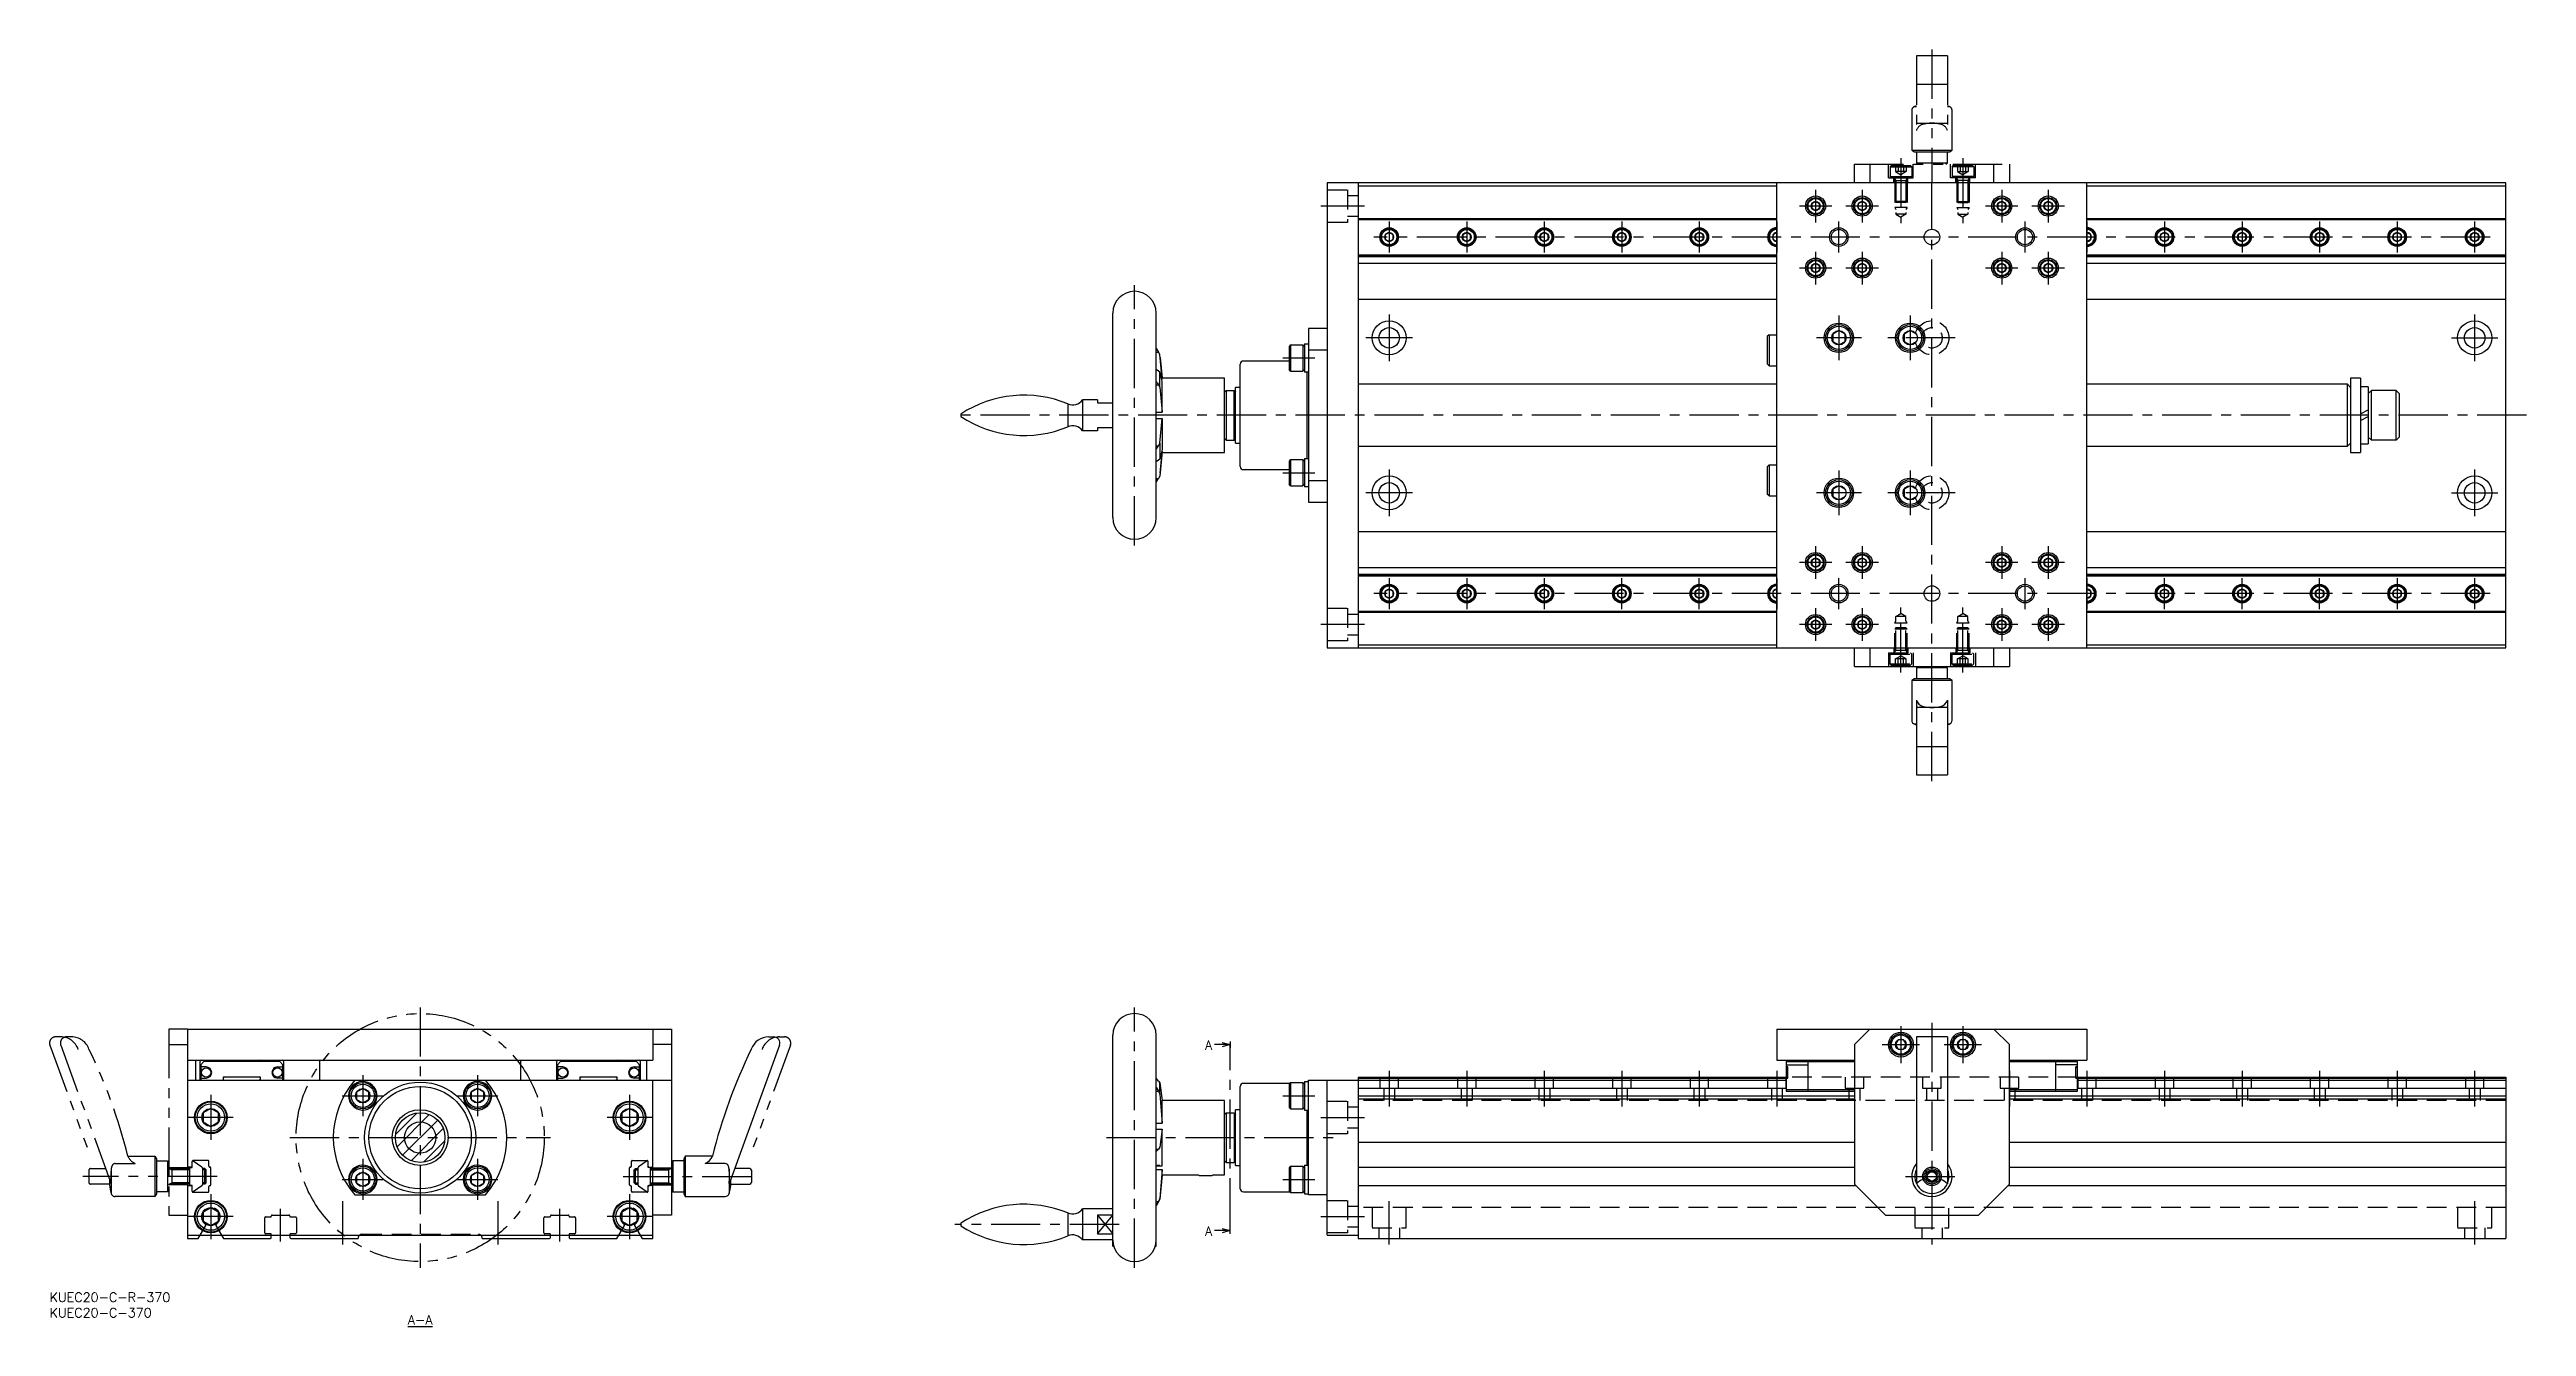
# Model space of a CAD drawing. Extents: x 0 to 799, y -11 to 401.
import ezdxf

# ---------------------------------------------------------------- set-up
doc = ezdxf.new("R2010")
doc.units = 0
doc.header["$LTSCALE"] = 0.5
for name, pattern in [('CENTER', [50.8, 31.75, -6.35, 6.35, -6.35]), ('DASHED', [19.05, 12.7, -6.35]), ('PHANTOM', [63.5, 31.75, -6.35, 6.35, -6.35, 6.35, -6.35])]:
    doc.linetypes.add(name, pattern=pattern)
doc.layers.get('0').update_dxf_attribs({"linetype": 'CONTINUOUS'})
for name, color, linetype in [('MSM_CENTER', 1, 'CENTER'), ('MSM_CONTINUOUS', 7, 'CONTINUOUS'), ('MSM_DASHED', 4, 'DASHED'), ('MSM_IMAGINARY', 6, 'PHANTOM'), ('MSM_NARROW', 5, 'CONTINUOUS'), ('MSM_PART_NUMBER', 7, 'CONTINUOUS')]:
    doc.layers.add(name, color=color, linetype=linetype)
doc.styles.get("Standard").update_dxf_attribs({"font": 'txt.shx', "height": 3, "bigfont": 'bigfont.shx'})

msp = doc.modelspace()

# ---------------------------------------------------------------- texts
at = {"layer": 'MSM_PART_NUMBER'}
for s, p in [('A', (372.56, 78.34)), ('A', (372.56, 18.34)), ('%%UA-A', (115.5, -10.33))]:
    msp.add_text(s, height=3, dxfattribs=at).set_placement(p)

# ---------------------------------------------------------------- blocks, each defined once
blk = doc.blocks.new('*U2')
at = {"layer": 'MSM_PART_NUMBER'}
blk.add_text('KUEC20-C-R-370', height=3, dxfattribs=at).set_placement((0, -3))
blk = doc.blocks.new('*U3')
at = {"layer": 'MSM_PART_NUMBER'}
blk.add_text('KUEC20-C-370', height=3, dxfattribs=at).set_placement((0, -8))
blk = doc.blocks.new('_OPEN30')
at = {"color": 0, "linetype": 'BYBLOCK'}
for p, q in [((-1, 0.27), (0, 0)), ((0, 0), (-1, -0.27)), ((0, 0), (-1, 0))]:
    blk.add_line(p, q, dxfattribs=at)

# ---------------------------------------------------------------- linework, layer by layer
at = {"layer": 'MSM_CENTER'}
for p, q in [((596.95, 365.99), (596.95, 344.96)), ((616.95, 365.99), (616.95, 344.96)), ((569.45, 355.74), (569.45, 345.24)), ((584.45, 355.74), (584.45, 345.24)), ((606.95, 164.99), (606.95, 357.99)), ((629.45, 355.74), (629.45, 345.24)), ((644.45, 355.74), (644.45, 345.24)), ((423.95, 350.49), (409.95, 350.49)), ((431.95, 345.49), (431.95, 335.49)), ((456.95, 345.49), (456.95, 335.49)), ((481.95, 345.49), (481.95, 335.49)), ((506.95, 345.49), (506.95, 335.49)), ((531.95, 345.49), (531.95, 335.49)), ((556.95, 345.49), (556.95, 335.49)), ((574.7, 350.49), (564.2, 350.49)), ((576.95, 335.49), (576.95, 345.49)), ((589.7, 350.49), (579.2, 350.49)), ((634.7, 350.49), (624.2, 350.49)), ((636.95, 345.49), (636.95, 335.49)), ((649.7, 350.49), (639.2, 350.49)), ((656.95, 345.49), (656.95, 335.49)), ((681.95, 345.49), (681.95, 335.49)), ((706.95, 345.49), (706.95, 335.49)), ((731.95, 345.49), (731.95, 335.49)), ((756.95, 345.49), (756.95, 335.49)), ((781.95, 345.49), (781.95, 335.49)), ((786.95, 340.49), (426.95, 340.49)), ((569.45, 335.74), (569.45, 325.24)), ((584.45, 335.74), (584.45, 325.24)), ((629.45, 335.74), (629.45, 325.24)), ((644.45, 335.74), (644.45, 325.24)), ((574.7, 330.49), (564.2, 330.49)), ((589.7, 330.49), (579.2, 330.49)), ((634.7, 330.49), (624.2, 330.49)), ((649.7, 330.49), (639.2, 330.49)), ((349.85, 240.99), (349.85, 324.99)), ((431.95, 315.49), (431.95, 300.49)), ((576.95, 315.24), (576.95, 300.74)), ((599.95, 315.24), (599.95, 300.74)), ((781.95, 315.49), (781.95, 300.49)), ((439.45, 307.99), (424.45, 307.99)), ((584.2, 307.99), (569.7, 307.99)), ((614.45, 307.99), (592.7, 307.99)), ((774.45, 307.99), (789.45, 307.99)), ((397.65, 301.49), (407.95, 301.49)), ((798.65, 282.99), (291.85, 282.99)), ((397.65, 264.49), (407.95, 264.49)), ((431.95, 265.49), (431.95, 250.49)), ((576.95, 265.24), (576.95, 250.74)), ((599.95, 265.24), (599.95, 250.74)), ((781.95, 265.49), (781.95, 250.49)), ((439.45, 257.99), (424.45, 257.99)), ((584.2, 257.99), (569.7, 257.99)), ((614.45, 257.99), (592.7, 257.99)), ((774.45, 257.99), (789.45, 257.99)), ((569.45, 240.74), (569.45, 230.24)), ((584.45, 240.74), (584.45, 230.24)), ((629.45, 240.74), (629.45, 230.24)), ((644.45, 240.74), (644.45, 230.24)), ((574.7, 235.49), (564.2, 235.49)), ((589.7, 235.49), (579.2, 235.49)), ((634.7, 235.49), (624.2, 235.49)), ((649.7, 235.49), (639.2, 235.49)), ((786.95, 225.49), (426.95, 225.49)), ((431.95, 230.49), (431.95, 220.49)), ((456.95, 230.49), (456.95, 220.49)), ((481.95, 230.49), (481.95, 220.49)), ((506.95, 220.49), (506.95, 230.49)), ((531.95, 220.49), (531.95, 230.49)), ((556.95, 230.49), (556.95, 220.49)), ((576.95, 220.49), (576.95, 230.49)), ((636.95, 230.49), (636.95, 220.49)), ((656.95, 230.49), (656.95, 220.49)), ((681.95, 220.49), (681.95, 230.49)), ((706.95, 220.49), (706.95, 230.49)), ((731.95, 220.49), (731.95, 230.49)), ((756.95, 230.49), (756.95, 220.49)), ((781.95, 230.49), (781.95, 220.49)), ((569.45, 220.74), (569.45, 210.24)), ((584.45, 220.74), (584.45, 210.24)), ((596.95, 199.99), (596.95, 221.03)), ((616.95, 199.99), (616.95, 221.03)), ((629.45, 220.74), (629.45, 210.24)), ((644.45, 220.74), (644.45, 210.24)), ((423.95, 215.49), (409.95, 215.49)), ((574.7, 215.49), (564.2, 215.49)), ((589.7, 215.49), (579.2, 215.49)), ((634.7, 215.49), (624.2, 215.49)), ((649.7, 215.49), (639.2, 215.49)), ((119.5, 92), (119.5, 8)), ((349.85, 8), (349.85, 92)), ((380.65, 21), (380.65, 80)), ((590.95, 80), (602.95, 80)), ((596.95, 86), (596.95, 74)), ((606.95, 87), (606.95, 15.5)), ((610.95, 80), (622.95, 80)), ((616.95, 86), (616.95, 74)), ((101, 70.1), (101, 56.9)), ((138, 70.1), (138, 56.9)), ((431.95, 71.5), (431.95, 60)), ((456.95, 71.5), (456.95, 60)), ((481.95, 71.5), (481.95, 60)), ((506.95, 71.5), (506.95, 60)), ((531.95, 71.5), (531.95, 60)), ((556.95, 71.5), (556.95, 60)), ((581.95, 71.5), (581.95, 60)), ((631.95, 71.5), (631.95, 60)), ((656.95, 71.5), (656.95, 60)), ((681.95, 71.5), (681.95, 60)), ((706.95, 71.5), (706.95, 60)), ((731.95, 71.5), (731.95, 60)), ((756.95, 71.5), (756.95, 60)), ((781.95, 71.5), (781.95, 60)), ((59.25, 56.5), (44.75, 56.5)), ((52, 63.75), (52, 49.25)), ((94.4, 63.5), (107.6, 63.5)), ((131.4, 63.5), (144.6, 63.5)), ((194.25, 56.5), (179.75, 56.5)), ((187, 63.75), (187, 49.25)), ((397.65, 63.5), (407.95, 63.5)), ((409.95, 56.5), (423.95, 56.5)), ((77.5, 50), (161.5, 50)), ((340.85, 50), (413.95, 50)), ((101, 43.1), (101, 29.9)), ((138, 43.1), (138, 29.9)), ((94.4, 36.5), (107.6, 36.5)), ((131.4, 36.5), (144.6, 36.5)), ((185, 37.5), (228.3, 37.5)), ((397.65, 36.5), (407.95, 36.5)), ((598.45, 37.5), (615.45, 37.5)), ((59.25, 24.5), (44.75, 24.5)), ((52, 31.75), (52, 17.25)), ((74.5, 16.5), (74.5, 27)), ((94.5, 29.5), (94.5, 15.5)), ((144.5, 29.5), (144.5, 15.5)), ((164.5, 16.5), (164.5, 27)), ((194.25, 24.5), (179.75, 24.5)), ((187, 31.75), (187, 17.25)), ((409.95, 24.5), (423.95, 24.5)), ((431.95, 15.5), (431.95, 29.5)), ((781.95, 29.5), (781.95, 15.5)), ((344.85, 22), (291.85, 22))]:
    msp.add_line(p, q, dxfattribs=at)
at = {"layer": 'MSM_CONTINUOUS'}
for p, q in [((411.95, 357.99), (411.95, 207.99)), ((791.95, 357.99), (411.95, 357.99)), ((421.95, 357.99), (421.95, 207.99)), ((421.95, 356.99), (556.95, 356.99)), ((556.95, 207.99), (556.95, 357.99)), ((569.45, 351.94), (568.2, 351.21)), ((570.7, 351.21), (569.45, 351.94)), ((584.45, 351.94), (583.2, 351.21)), ((585.7, 351.21), (584.45, 351.94)), ((629.45, 351.94), (628.2, 351.21)), ((630.7, 351.21), (629.45, 351.94)), ((644.45, 351.94), (643.2, 351.21)), ((645.7, 351.21), (644.45, 351.94)), ((656.95, 207.99), (656.95, 357.99)), ((656.95, 356.99), (791.95, 356.99)), ((791.95, 207.99), (791.95, 357.99)), ((421.95, 346.49), (556.95, 346.49)), ((421.95, 346.19), (556.95, 346.19)), ((568.2, 351.21), (568.2, 349.77)), ((568.2, 349.77), (569.45, 349.05)), ((569.45, 349.05), (570.7, 349.77)), ((570.7, 349.77), (570.7, 351.21)), ((583.2, 351.21), (583.2, 349.77)), ((583.2, 349.77), (584.45, 349.05)), ((584.45, 349.05), (585.7, 349.77)), ((585.7, 349.77), (585.7, 351.21)), ((628.2, 351.21), (628.2, 349.77)), ((628.2, 349.77), (629.45, 349.05)), ((629.45, 349.05), (630.7, 349.77)), ((630.7, 349.77), (630.7, 351.21)), ((643.2, 351.21), (643.2, 349.77)), ((643.2, 349.77), (644.45, 349.05)), ((644.45, 349.05), (645.7, 349.77)), ((645.7, 349.77), (645.7, 351.21)), ((656.95, 346.49), (791.95, 346.49)), ((656.95, 346.19), (791.95, 346.19)), ((431.95, 341.94), (430.7, 341.21)), ((430.7, 341.21), (430.7, 339.77)), ((430.7, 339.77), (431.95, 339.05)), ((433.2, 341.21), (431.95, 341.94)), ((431.95, 339.05), (433.2, 339.77)), ((433.2, 339.77), (433.2, 341.21)), ((456.95, 341.94), (455.7, 341.21)), ((455.7, 341.21), (455.7, 339.77)), ((455.7, 339.77), (456.95, 339.05)), ((458.2, 341.21), (456.95, 341.94)), ((456.95, 339.05), (458.2, 339.77)), ((458.2, 339.77), (458.2, 341.21)), ((481.95, 341.94), (480.7, 341.21)), ((480.7, 341.21), (480.7, 339.77)), ((480.7, 339.77), (481.95, 339.05)), ((483.2, 341.21), (481.95, 341.94)), ((481.95, 339.05), (483.2, 339.77)), ((483.2, 339.77), (483.2, 341.21)), ((506.95, 341.94), (505.7, 341.21)), ((505.7, 341.21), (505.7, 339.77)), ((505.7, 339.77), (506.95, 339.05)), ((508.2, 341.21), (506.95, 341.94)), ((506.95, 339.05), (508.2, 339.77)), ((508.2, 339.77), (508.2, 341.21)), ((531.95, 341.94), (530.7, 341.21)), ((530.7, 341.21), (530.7, 339.77)), ((530.7, 339.77), (531.95, 339.05)), ((533.2, 341.21), (531.95, 341.94)), ((531.95, 339.05), (533.2, 339.77)), ((533.2, 339.77), (533.2, 341.21)), ((556.95, 341.94), (555.7, 341.21)), ((555.7, 341.21), (555.7, 339.77)), ((555.7, 339.77), (556.95, 339.05)), ((658.2, 341.21), (656.95, 341.94)), ((656.95, 339.05), (658.2, 339.77)), ((658.2, 339.77), (658.2, 341.21)), ((681.95, 341.94), (680.7, 341.21)), ((680.7, 341.21), (680.7, 339.77)), ((680.7, 339.77), (681.95, 339.05)), ((683.2, 341.21), (681.95, 341.94)), ((681.95, 339.05), (683.2, 339.77)), ((683.2, 339.77), (683.2, 341.21)), ((706.95, 341.94), (705.7, 341.21)), ((705.7, 341.21), (705.7, 339.77)), ((705.7, 339.77), (706.95, 339.05)), ((708.2, 341.21), (706.95, 341.94)), ((706.95, 339.05), (708.2, 339.77)), ((708.2, 339.77), (708.2, 341.21)), ((731.95, 341.94), (730.7, 341.21)), ((730.7, 341.21), (730.7, 339.77)), ((730.7, 339.77), (731.95, 339.05)), ((733.2, 341.21), (731.95, 341.94)), ((731.95, 339.05), (733.2, 339.77)), ((733.2, 339.77), (733.2, 341.21)), ((756.95, 341.94), (755.7, 341.21)), ((755.7, 341.21), (755.7, 339.77)), ((755.7, 339.77), (756.95, 339.05)), ((758.2, 341.21), (756.95, 341.94)), ((756.95, 339.05), (758.2, 339.77)), ((758.2, 339.77), (758.2, 341.21)), ((781.95, 341.94), (780.7, 341.21)), ((780.7, 341.21), (780.7, 339.77)), ((780.7, 339.77), (781.95, 339.05)), ((783.2, 341.21), (781.95, 341.94)), ((781.95, 339.05), (783.2, 339.77)), ((783.2, 339.77), (783.2, 341.21)), ((421.95, 334.79), (556.95, 334.79)), ((421.95, 334.49), (556.95, 334.49)), ((421.95, 334.23), (556.95, 334.23)), ((421.95, 332.11), (556.95, 332.11)), ((569.45, 331.94), (568.2, 331.21)), ((568.2, 331.21), (568.2, 329.77)), ((568.2, 329.77), (569.45, 329.05)), ((570.7, 331.21), (569.45, 331.94)), ((569.45, 329.05), (570.7, 329.77)), ((570.7, 329.77), (570.7, 331.21)), ((584.45, 331.94), (583.2, 331.21)), ((583.2, 331.21), (583.2, 329.77)), ((583.2, 329.77), (584.45, 329.05)), ((585.7, 331.21), (584.45, 331.94)), ((584.45, 329.05), (585.7, 329.77)), ((585.7, 329.77), (585.7, 331.21)), ((629.45, 331.94), (628.2, 331.21)), ((628.2, 331.21), (628.2, 329.77)), ((628.2, 329.77), (629.45, 329.05)), ((630.7, 331.21), (629.45, 331.94)), ((629.45, 329.05), (630.7, 329.77)), ((630.7, 329.77), (630.7, 331.21)), ((644.45, 331.94), (643.2, 331.21)), ((643.2, 331.21), (643.2, 329.77)), ((643.2, 329.77), (644.45, 329.05)), ((645.7, 331.21), (644.45, 331.94)), ((644.45, 329.05), (645.7, 329.77)), ((645.7, 329.77), (645.7, 331.21)), ((656.95, 334.79), (791.95, 334.79)), ((656.95, 334.49), (791.95, 334.49)), ((656.95, 334.23), (791.95, 334.23)), ((656.95, 332.11), (791.95, 332.11)), ((421.95, 320.49), (556.95, 320.49)), ((656.95, 320.49), (791.95, 320.49)), ((342.85, 249.99), (342.85, 315.99)), ((356.85, 249.99), (356.85, 315.99)), ((356.85, 304.59), (357.54, 303.41)), ((400.15, 305.74), (399.65, 305.24)), ((399.65, 305.24), (399.65, 297.74)), ((400.15, 305.74), (400.15, 297.24)), ((400.15, 305.74), (404.15, 305.74)), ((404.15, 305.74), (404.65, 305.24)), ((404.15, 305.74), (404.15, 297.24)), ((404.65, 306.09), (405.95, 306.09)), ((404.65, 306.09), (404.65, 296.89)), ((411.95, 310.99), (405.95, 310.99)), ((405.95, 310.99), (405.95, 254.99)), ((411.95, 304.01), (405.95, 304.01)), ((554.45, 308.99), (553.85, 308.39)), ((553.85, 308.39), (553.85, 299.59)), ((554.45, 308.99), (554.45, 298.99)), ((554.45, 308.99), (556.95, 308.99)), ((576.95, 310.3), (574.95, 309.15)), ((574.95, 309.15), (574.95, 306.84)), ((574.95, 306.84), (576.95, 305.68)), ((578.95, 309.15), (576.95, 310.3)), ((576.95, 305.68), (578.95, 306.84)), ((578.95, 306.84), (578.95, 309.15)), ((599.95, 310.3), (597.95, 309.15)), ((597.95, 309.15), (597.95, 306.84)), ((597.95, 306.84), (599.95, 305.68)), ((601.95, 309.15), (599.95, 310.3)), ((599.95, 305.68), (601.95, 306.84)), ((356.85, 303.41), (357.54, 303.41)), ((356.85, 297.93), (357.54, 297.31)), ((358.03, 302.58), (357.54, 303.41)), ((357.54, 297.31), (358.03, 297)), ((358.72, 294.67), (358.03, 302.58)), ((358.72, 294.06), (358.03, 297)), ((358.03, 292.03), (358.03, 297)), ((358.11, 301.69), (358.72, 294.99)), ((383.95, 266.49), (383.95, 299.49)), ((399.65, 300.49), (384.95, 300.49)), ((400.15, 297.24), (399.65, 297.74)), ((400.15, 297.24), (404.15, 297.24)), ((404.15, 297.24), (404.65, 297.74)), ((405.95, 296.89), (404.65, 296.89)), ((405.55, 269.09), (405.55, 296.89)), ((554.45, 298.99), (553.85, 299.59)), ((554.45, 298.99), (556.95, 298.99)), ((333.06, 287.99), (333.06, 277.99)), ((337.85, 287.99), (333.06, 287.99)), ((337.85, 287.99), (337.85, 286.99)), ((356.85, 292.86), (357.54, 292.86)), ((357.13, 293.51), (357.54, 292.86)), ((357.54, 292.86), (358.03, 292.03)), ((358.03, 292.03), (358.72, 283.99)), ((358.57, 294.67), (358.72, 294.67)), ((378.85, 294.99), (358.72, 294.99)), ((358.72, 294.67), (358.72, 294.99)), ((358.72, 283.99), (358.72, 294.06)), ((378.85, 270.99), (378.85, 294.99)), ((379.35, 290.99), (378.85, 290.49)), ((379.35, 290.99), (381.95, 290.99)), ((379.35, 290.99), (379.35, 274.99)), ((381.95, 274.99), (381.95, 290.99)), ((381.95, 290.99), (382.45, 290.49)), ((383.95, 291.99), (382.45, 291.99)), ((382.45, 273.99), (382.45, 291.99)), ((556.95, 292.99), (421.95, 292.99)), ((740.95, 292.99), (656.95, 292.99)), ((741.95, 291.99), (740.95, 292.99)), ((740.95, 272.99), (740.95, 292.99)), ((745.15, 294.99), (741.95, 294.99)), ((741.95, 294.99), (741.95, 270.99)), ((745.15, 294.99), (745.15, 270.99)), ((747.65, 292.19), (745.15, 292.19)), ((747.65, 292.19), (747.65, 273.79)), ((748.65, 290.99), (747.65, 289.99)), ((756.65, 290.99), (748.65, 290.99)), ((748.65, 274.99), (748.65, 290.99)), ((756.65, 274.99), (756.65, 290.99)), ((756.65, 290.99), (757.65, 289.99)), ((757.65, 289.99), (757.65, 275.99)), ((293.85, 283.41), (293.85, 282.58)), ((328.32, 286.68), (328.32, 279.3)), ((337.85, 286.99), (342.85, 286.99)), ((356.85, 283.99), (358.72, 283.99)), ((356.85, 281.99), (358.72, 281.99)), ((358.03, 273.96), (358.72, 281.99)), ((358.72, 281.99), (358.72, 271.93)), ((745.15, 283.5), (747.65, 284.79)), ((745.15, 281.29), (747.65, 282.57)), ((337.85, 277.99), (333.06, 277.99)), ((342.85, 278.99), (337.85, 278.99)), ((337.85, 278.99), (337.85, 277.99)), ((356.85, 273.12), (357.54, 273.12)), ((357.13, 272.47), (357.54, 273.12)), ((357.54, 273.12), (358.03, 273.96)), ((358.03, 273.96), (358.03, 268.98)), ((358.72, 271.93), (358.03, 268.98)), ((379.35, 274.99), (378.85, 275.49)), ((379.35, 274.99), (381.95, 274.99)), ((381.95, 274.99), (382.45, 275.49)), ((382.45, 273.99), (383.95, 273.99)), ((421.95, 272.99), (556.95, 272.99)), ((656.95, 272.99), (740.95, 272.99)), ((740.95, 272.99), (741.95, 273.99)), ((745.15, 273.79), (747.65, 273.79)), ((748.65, 274.99), (747.65, 275.99)), ((756.65, 274.99), (748.65, 274.99)), ((756.65, 274.99), (757.65, 275.99)), ((356.85, 268.05), (357.54, 268.68)), ((357.54, 268.68), (358.03, 268.98)), ((358.72, 271.31), (358.03, 263.4)), ((358.11, 264.29), (358.72, 270.99)), ((358.57, 271.31), (358.72, 271.31)), ((358.72, 271.31), (358.72, 270.99)), ((358.72, 270.99), (378.85, 270.99)), ((384.95, 265.49), (399.65, 265.49)), ((400.15, 268.74), (399.65, 268.24)), ((399.65, 268.24), (399.65, 260.74)), ((400.15, 268.74), (400.15, 260.24)), ((400.15, 268.74), (404.15, 268.74)), ((404.15, 268.74), (404.65, 268.24)), ((404.15, 268.74), (404.15, 260.24)), ((404.65, 269.09), (405.95, 269.09)), ((404.65, 269.09), (404.65, 259.89)), ((554.45, 266.99), (553.85, 266.39)), ((553.85, 266.39), (553.85, 257.59)), ((554.45, 266.99), (554.45, 256.99)), ((554.45, 266.99), (556.95, 266.99)), ((741.95, 270.99), (745.15, 270.99)), ((356.85, 261.39), (357.54, 262.58)), ((356.85, 262.58), (357.54, 262.58)), ((358.03, 263.4), (357.54, 262.58)), ((400.15, 260.24), (399.65, 260.74)), ((400.15, 260.24), (404.15, 260.24)), ((404.15, 260.24), (404.65, 260.74)), ((405.95, 259.89), (404.65, 259.89)), ((405.95, 261.97), (411.95, 261.97)), ((554.45, 256.99), (553.85, 257.59)), ((554.45, 256.99), (556.95, 256.99)), ((576.95, 260.3), (574.95, 259.15)), ((574.95, 259.15), (574.95, 256.84)), ((574.95, 256.84), (576.95, 255.68)), ((578.95, 259.15), (576.95, 260.3)), ((576.95, 255.68), (578.95, 256.84)), ((599.95, 260.3), (597.95, 259.15)), ((597.95, 259.15), (597.95, 256.84)), ((597.95, 256.84), (599.95, 255.68)), ((601.95, 259.15), (599.95, 260.3)), ((599.95, 255.68), (601.95, 256.84)), ((405.95, 254.99), (411.95, 254.99)), ((421.95, 245.49), (556.95, 245.49)), ((656.95, 245.49), (791.95, 245.49)), ((421.95, 233.87), (556.95, 233.87)), ((421.95, 231.75), (556.95, 231.75)), ((569.45, 236.94), (568.2, 236.21)), ((568.2, 236.21), (568.2, 234.77)), ((568.2, 234.77), (569.45, 234.05)), ((570.7, 236.21), (569.45, 236.94)), ((569.45, 234.05), (570.7, 234.77)), ((570.7, 234.77), (570.7, 236.21)), ((584.45, 236.94), (583.2, 236.21)), ((583.2, 236.21), (583.2, 234.77)), ((583.2, 234.77), (584.45, 234.05)), ((585.7, 236.21), (584.45, 236.94)), ((584.45, 234.05), (585.7, 234.77)), ((585.7, 234.77), (585.7, 236.21)), ((629.45, 236.94), (628.2, 236.21)), ((628.2, 236.21), (628.2, 234.77)), ((628.2, 234.77), (629.45, 234.05)), ((630.7, 236.21), (629.45, 236.94)), ((629.45, 234.05), (630.7, 234.77)), ((630.7, 234.77), (630.7, 236.21)), ((644.45, 236.94), (643.2, 236.21)), ((643.2, 236.21), (643.2, 234.77)), ((643.2, 234.77), (644.45, 234.05)), ((645.7, 236.21), (644.45, 236.94)), ((644.45, 234.05), (645.7, 234.77)), ((645.7, 234.77), (645.7, 236.21)), ((656.95, 233.87), (791.95, 233.87)), ((656.95, 231.75), (791.95, 231.75)), ((421.95, 231.49), (556.95, 231.49)), ((421.95, 231.19), (556.95, 231.19)), ((431.95, 226.94), (430.7, 226.21)), ((430.7, 226.21), (430.7, 224.77)), ((430.7, 224.77), (431.95, 224.05)), ((433.2, 226.21), (431.95, 226.94)), ((431.95, 224.05), (433.2, 224.77)), ((433.2, 224.77), (433.2, 226.21)), ((456.95, 226.94), (455.7, 226.21)), ((455.7, 226.21), (455.7, 224.77)), ((455.7, 224.77), (456.95, 224.05)), ((458.2, 226.21), (456.95, 226.94)), ((456.95, 224.05), (458.2, 224.77)), ((458.2, 224.77), (458.2, 226.21)), ((481.95, 226.94), (480.7, 226.21)), ((480.7, 226.21), (480.7, 224.77)), ((480.7, 224.77), (481.95, 224.05)), ((483.2, 226.21), (481.95, 226.94)), ((481.95, 224.05), (483.2, 224.77)), ((483.2, 224.77), (483.2, 226.21)), ((506.95, 226.94), (505.7, 226.21)), ((505.7, 226.21), (505.7, 224.77)), ((505.7, 224.77), (506.95, 224.05)), ((508.2, 226.21), (506.95, 226.94)), ((506.95, 224.05), (508.2, 224.77)), ((508.2, 224.77), (508.2, 226.21)), ((531.95, 226.94), (530.7, 226.21)), ((530.7, 226.21), (530.7, 224.77)), ((530.7, 224.77), (531.95, 224.05)), ((533.2, 226.21), (531.95, 226.94)), ((531.95, 224.05), (533.2, 224.77)), ((533.2, 224.77), (533.2, 226.21)), ((556.95, 226.94), (555.7, 226.21)), ((555.7, 226.21), (555.7, 224.77)), ((555.7, 224.77), (556.95, 224.05)), ((656.95, 231.49), (791.95, 231.49)), ((656.95, 231.19), (791.95, 231.19)), ((658.2, 226.21), (656.95, 226.94)), ((656.95, 224.05), (658.2, 224.77)), ((658.2, 224.77), (658.2, 226.21)), ((681.95, 226.94), (680.7, 226.21)), ((680.7, 226.21), (680.7, 224.77)), ((680.7, 224.77), (681.95, 224.05)), ((683.2, 226.21), (681.95, 226.94)), ((681.95, 224.05), (683.2, 224.77)), ((683.2, 224.77), (683.2, 226.21)), ((706.95, 226.94), (705.7, 226.21)), ((705.7, 226.21), (705.7, 224.77)), ((705.7, 224.77), (706.95, 224.05)), ((708.2, 226.21), (706.95, 226.94)), ((706.95, 224.05), (708.2, 224.77)), ((708.2, 224.77), (708.2, 226.21)), ((731.95, 226.94), (730.7, 226.21)), ((730.7, 226.21), (730.7, 224.77)), ((730.7, 224.77), (731.95, 224.05)), ((733.2, 226.21), (731.95, 226.94)), ((731.95, 224.05), (733.2, 224.77)), ((733.2, 224.77), (733.2, 226.21)), ((756.95, 226.94), (755.7, 226.21)), ((755.7, 226.21), (755.7, 224.77)), ((755.7, 224.77), (756.95, 224.05)), ((758.2, 226.21), (756.95, 226.94)), ((756.95, 224.05), (758.2, 224.77)), ((758.2, 224.77), (758.2, 226.21)), ((781.95, 226.94), (780.7, 226.21)), ((780.7, 226.21), (780.7, 224.77)), ((780.7, 224.77), (781.95, 224.05)), ((783.2, 226.21), (781.95, 226.94)), ((781.95, 224.05), (783.2, 224.77)), ((783.2, 224.77), (783.2, 226.21)), ((421.95, 219.79), (556.95, 219.79)), ((421.95, 219.49), (556.95, 219.49)), ((569.45, 216.94), (568.2, 216.21)), ((568.2, 216.21), (568.2, 214.77)), ((570.7, 216.21), (569.45, 216.94)), ((570.7, 214.77), (570.7, 216.21)), ((584.45, 216.94), (583.2, 216.21)), ((583.2, 216.21), (583.2, 214.77)), ((585.7, 216.21), (584.45, 216.94)), ((585.7, 214.77), (585.7, 216.21)), ((629.45, 216.94), (628.2, 216.21)), ((628.2, 216.21), (628.2, 214.77)), ((630.7, 216.21), (629.45, 216.94)), ((630.7, 214.77), (630.7, 216.21)), ((644.45, 216.94), (643.2, 216.21)), ((643.2, 216.21), (643.2, 214.77)), ((645.7, 216.21), (644.45, 216.94)), ((645.7, 214.77), (645.7, 216.21)), ((656.95, 219.79), (791.95, 219.79)), ((656.95, 219.49), (791.95, 219.49)), ((411.95, 207.99), (791.95, 207.99)), ((421.95, 208.99), (556.95, 208.99)), ((568.2, 214.77), (569.45, 214.05)), ((569.45, 214.05), (570.7, 214.77)), ((581.95, 201.99), (581.95, 207.99)), ((583.2, 214.77), (584.45, 214.05)), ((584.45, 214.05), (585.7, 214.77)), ((586.95, 207.99), (586.95, 201.99)), ((626.95, 201.99), (626.95, 207.99)), ((628.2, 214.77), (629.45, 214.05)), ((629.45, 214.05), (630.7, 214.77)), ((631.95, 207.99), (631.95, 201.99)), ((643.2, 214.77), (644.45, 214.05)), ((644.45, 214.05), (645.7, 214.77)), ((656.95, 208.99), (791.95, 208.99)), ((581.95, 201.99), (631.95, 201.99)), ((602.45, 201.99), (601.95, 201.49)), ((601.95, 201.49), (601.95, 197.99)), ((611.95, 201.49), (601.95, 201.49)), ((611.95, 201.49), (611.45, 201.99)), ((611.95, 197.99), (611.95, 201.49)), ((601.32, 197.99), (600.45, 197.49)), ((600.45, 197.49), (600.45, 184.63)), ((613.45, 197.49), (600.45, 197.49)), ((612.59, 197.99), (601.32, 197.99)), ((613.45, 197.49), (612.59, 197.99)), ((613.45, 184.63), (613.45, 197.49)), ((601.95, 191.14), (601.95, 166.99)), ((611.95, 188.78), (601.95, 188.78)), ((611.95, 191.14), (611.95, 166.99)), ((601.95, 183.37), (601.42, 183.37)), ((601.95, 176.21), (611.95, 176.21)), ((612.48, 183.37), (611.95, 183.37)), ((601.95, 166.99), (611.95, 166.99)), ((44.5, 85), (200.5, 85)), ((44.5, 85), (44.5, 75)), ((194.5, 85), (194.5, 75)), ((200.5, 80), (194.5, 80)), ((200.5, 85), (200.5, 25)), ((231.92, 82.5), (233.5, 82.5)), ((342.85, 15), (342.85, 83)), ((356.85, 15), (356.85, 83)), ((556.95, 85), (556.95, 75)), ((556.95, 85), (656.95, 85)), ((586.95, 85), (581.95, 80)), ((581.95, 80), (581.95, 35)), ((596.09, 81.5), (595.22, 80)), ((595.22, 80), (596.09, 78.5)), ((597.82, 81.5), (596.09, 81.5)), ((598.68, 80), (597.82, 81.5)), ((597.82, 78.5), (598.68, 80)), ((611.95, 82.5), (601.95, 82.5)), ((601.95, 82.5), (601.95, 35.14)), ((611.95, 82.5), (611.95, 35.14)), ((616.09, 81.5), (615.22, 80)), ((615.22, 80), (616.09, 78.5)), ((617.82, 81.5), (616.09, 81.5)), ((618.68, 80), (617.82, 81.5)), ((617.82, 78.5), (618.68, 80)), ((631.95, 80), (626.95, 85)), ((631.95, 35), (631.95, 80)), ((656.95, 85), (656.95, 75)), ((44.5, 75), (194.5, 75)), ((47.09, 75), (47.09, 68.5)), ((49, 75), (48.5, 74.5)), ((48.5, 74.5), (48.5, 68.5)), ((49.75, 74.5), (48.75, 73.5)), ((48.75, 73.5), (48.75, 68.5)), ((50.5, 72.8), (48.75, 72.8)), ((74.25, 74.5), (49.75, 74.5)), ((56.25, 74.5), (55.75, 75)), ((68.25, 75), (67.75, 74.5)), ((73.5, 72.8), (75.25, 72.8)), ((75.25, 73.5), (74.25, 74.5)), ((75.5, 74.5), (75, 75)), ((75.25, 68.5), (75.25, 73.5)), ((75.5, 68.5), (75.5, 74.5)), ((87, 75), (87, 68.5)), ((152, 68.5), (152, 75)), ((164, 75), (163.5, 74.5)), ((163.5, 74.5), (163.5, 68.5)), ((164.75, 74.5), (163.75, 73.5)), ((163.75, 73.5), (163.75, 68.5)), ((165.5, 72.8), (163.75, 72.8)), ((189.25, 74.5), (164.75, 74.5)), ((171.25, 74.5), (170.75, 75)), ((183.25, 75), (182.75, 74.5)), ((188.5, 72.8), (190.25, 72.8)), ((190.25, 73.5), (189.25, 74.5)), ((190.5, 74.5), (190, 75)), ((190.25, 68.5), (190.25, 73.5)), ((190.5, 68.5), (190.5, 74.5)), ((192.5, 75), (192.5, 68.5)), ((235.38, 79.81), (219.12, 35.14)), ((556.95, 75), (581.95, 75)), ((560, 74.5), (581.95, 74.5)), ((560, 74.5), (560, 65)), ((560, 73.5), (567, 73.5)), ((560.5, 72.8), (560, 72.8)), ((560.5, 72.5), (560, 72.5)), ((560.5, 69.2), (560.5, 72.8)), ((567, 65), (567, 75)), ((596.09, 78.5), (597.82, 78.5)), ((616.09, 78.5), (617.82, 78.5)), ((631.95, 75), (656.95, 75)), ((631.95, 74.5), (653.9, 74.5)), ((646.9, 65), (646.9, 75)), ((653.9, 73.5), (646.9, 73.5)), ((653.9, 72.8), (653.4, 72.8)), ((653.4, 69.2), (653.4, 72.8)), ((653.9, 72.5), (653.4, 72.5)), ((653.9, 65), (653.9, 74.5)), ((44.5, 68.5), (200.5, 68.5)), ((44.5, 68.5), (44.5, 17.5)), ((48.75, 69.2), (50.5, 69.2)), ((68, 69.5), (56, 69.5)), ((56, 69.5), (56, 68.55)), ((56.3, 69.5), (56, 69.2)), ((56, 68.55), (56.36, 68.5)), ((68, 69.2), (67.7, 69.5)), ((68, 68.55), (68, 69.5)), ((75.25, 69.2), (73.5, 69.2)), ((101, 65.81), (99, 64.65)), ((99, 64.65), (99, 62.34)), ((103, 64.65), (101, 65.81)), ((103, 62.34), (103, 64.65)), ((138, 65.81), (136, 64.65)), ((136, 64.65), (136, 62.34)), ((140, 64.65), (138, 65.81)), ((140, 62.34), (140, 64.65)), ((163.75, 69.2), (165.5, 69.2)), ((183, 69.5), (171, 69.5)), ((171.3, 69.5), (171, 69.2)), ((171, 69.5), (171, 68.55)), ((183, 69.2), (182.7, 69.5)), ((183, 68.55), (183, 69.5)), ((190.25, 69.2), (188.5, 69.2)), ((194.5, 17.5), (194.5, 68.5)), ((357.54, 68.26), (356.85, 69.21)), ((356.85, 65.03), (357.54, 65.03)), ((356.96, 66.08), (357.54, 65.03)), ((357.54, 68.26), (358.03, 67.67)), ((357.54, 65.03), (358.03, 64.05)), ((358.03, 67.67), (358.72, 61.96)), ((358.03, 64.05), (358.03, 67.67)), ((358.03, 64.05), (358.72, 54.65)), ((383.95, 33.5), (383.95, 66.5)), ((399.9, 67.5), (384.95, 67.5)), ((400.15, 67.75), (399.65, 67.25)), ((399.65, 67.25), (399.65, 59.75)), ((400.15, 67.75), (400.15, 59.25)), ((400.15, 67.75), (404.15, 67.75)), ((404.15, 67.75), (404.65, 67.25)), ((404.15, 67.75), (404.15, 59.25)), ((404.65, 68.1), (405.95, 68.1)), ((404.65, 68.1), (404.65, 58.9)), ((405.95, 68.5), (421.95, 68.5)), ((405.95, 31.5), (405.95, 68.5)), ((411.95, 18.5), (411.95, 68.5)), ((421.95, 69.5), (560.5, 69.5)), ((421.95, 69.5), (421.95, 17.5)), ((421.95, 69.2), (560, 69.2)), ((421.95, 68.55), (560, 68.55)), ((421.95, 65.95), (560, 65.95)), ((560, 69.2), (560.5, 69.2)), ((560, 65.5), (581.95, 65.5)), ((560, 65), (581.95, 65)), ((631.95, 65.5), (653.9, 65.5)), ((631.95, 65), (653.9, 65)), ((653.4, 69.5), (791.95, 69.5)), ((653.4, 69.2), (653.9, 69.2)), ((653.9, 69.2), (791.95, 69.2)), ((653.9, 68.55), (791.95, 68.55)), ((653.9, 65.95), (791.95, 65.95)), ((791.95, 69.5), (791.95, 17.5)), ((52, 59.38), (49.5, 57.94)), ((49.5, 57.94), (49.5, 55.05)), ((54.5, 57.94), (52, 59.38)), ((54.5, 55.05), (54.5, 57.94)), ((99, 62.34), (101, 61.19)), ((101, 61.19), (103, 62.34)), ((105.24, 63.83), (105.59, 63.86)), ((105.24, 63.16), (105.59, 63.14)), ((136, 62.34), (138, 61.19)), ((138, 61.19), (140, 62.34)), ((142.24, 63.83), (142.59, 63.86)), ((142.24, 63.16), (142.59, 63.14)), ((187, 59.38), (184.5, 57.94)), ((184.5, 57.94), (184.5, 55.05)), ((189.5, 57.94), (187, 59.38)), ((189.5, 55.05), (189.5, 57.94)), ((378.85, 62), (358.71, 62)), ((358.72, 54.65), (358.72, 61.96)), ((378.85, 38), (378.85, 62)), ((379.35, 58), (378.85, 57.5)), ((379.35, 58), (378.85, 57.5)), ((379.35, 58), (379.35, 42)), ((379.35, 58), (381.95, 58)), ((381.95, 58), (381.95, 42)), ((381.95, 58), (382.45, 57.5)), ((383.95, 59), (382.45, 59)), ((382.45, 41), (382.45, 59)), ((400.15, 59.25), (399.65, 59.75)), ((400.15, 59.25), (404.15, 59.25)), ((404.15, 59.25), (404.65, 59.75)), ((404.65, 58.9), (405.95, 58.9)), ((405.55, 41.1), (405.55, 58.9)), ((421.95, 63.5), (581.95, 63.5)), ((421.95, 62.49), (581.95, 62.49)), ((631.95, 63.5), (791.95, 63.5)), ((631.95, 62.49), (791.95, 62.49)), ((49.5, 55.05), (52, 53.61)), ((52, 53.61), (54.5, 55.05)), ((184.5, 55.05), (187, 53.61)), ((187, 53.61), (189.5, 55.05)), ((356.85, 54.65), (358.72, 54.65)), ((356.85, 52.74), (358.72, 52.74)), ((358.72, 52.74), (358.03, 46.87)), ((358.72, 40.91), (358.72, 52.74)), ((421.95, 48.5), (581.95, 48.5)), ((631.95, 48.5), (791.95, 48.5)), ((201, 42.5), (200.5, 42)), ((204.5, 42.5), (201, 42.5)), ((201, 42.5), (201, 32.5)), ((205, 44), (204.5, 43.13)), ((204.5, 43.13), (204.5, 31.86)), ((213.69, 44), (205, 44)), ((205, 44), (205, 31)), ((217.86, 41.65), (211.36, 41.65)), ((225.8, 40), (220.89, 40)), ((356.85, 46.25), (357.54, 46.25)), ((356.85, 40.91), (358.72, 40.91)), ((358.03, 46.87), (357.54, 46.25)), ((358.03, 41.02), (357.54, 41.03)), ((358.03, 41.02), (358.72, 40.91)), ((379.35, 42), (378.85, 42.5)), ((379.35, 42), (381.95, 42)), ((381.95, 42), (382.45, 42.5)), ((382.45, 41), (383.95, 41)), ((400.15, 40.75), (399.65, 40.25)), ((399.65, 40.25), (399.65, 32.75)), ((400.15, 40.75), (400.15, 32.25)), ((400.15, 40.75), (404.15, 40.75)), ((404.15, 40.75), (404.65, 40.25)), ((404.15, 40.75), (404.15, 32.25)), ((404.65, 41.1), (405.95, 41.1)), ((404.65, 41.1), (404.65, 31.9)), ((421.95, 40.5), (581.95, 40.5)), ((631.95, 40.5), (791.95, 40.5)), ((101, 38.81), (99, 37.65)), ((99, 37.65), (99, 35.34)), ((99, 35.34), (101, 34.19)), ((103, 37.65), (101, 38.81)), ((101, 34.19), (103, 35.34)), ((103, 35.34), (103, 37.65)), ((105.24, 36.83), (105.59, 36.86)), ((105.24, 36.16), (105.59, 36.14)), ((138, 38.81), (136, 37.65)), ((136, 37.65), (136, 35.34)), ((136, 35.34), (138, 34.19)), ((140, 37.65), (138, 38.81)), ((138, 34.19), (140, 35.34)), ((140, 35.34), (140, 37.65)), ((142.24, 36.83), (142.59, 36.86)), ((142.24, 36.16), (142.59, 36.14)), ((200.5, 33), (201, 32.5)), ((201, 32.5), (204.5, 32.5)), ((219.12, 39.85), (219.12, 31.97)), ((219.62, 36.52), (219.62, 34.5)), ((219.62, 35), (225.8, 35)), ((226.3, 39.5), (226.3, 35.5)), ((356.85, 39.74), (358.72, 39.74)), ((358.72, 39.74), (358.03, 30.4)), ((358.72, 38), (358.03, 30.16)), ((358.72, 38), (358.72, 39.74)), ((358.72, 38), (370.36, 38)), ((370.43, 38.01), (370.8, 37.8)), ((370.8, 37.8), (374.91, 37.8)), ((375.27, 38.01), (374.91, 37.8)), ((375.35, 38), (378.85, 38)), ((384.95, 32.5), (399.9, 32.5)), ((400.15, 32.25), (399.65, 32.75)), ((400.15, 32.25), (404.15, 32.25)), ((404.15, 32.25), (404.65, 32.75)), ((421.95, 34.5), (582.45, 34.5)), ((581.95, 35), (591.95, 25)), ((606.09, 39), (605.22, 37.5)), ((605.22, 37.5), (606.09, 36)), ((607.82, 39), (606.09, 39)), ((606.09, 36), (607.82, 36)), ((608.68, 37.5), (607.82, 39)), ((607.82, 36), (608.68, 37.5)), ((621.95, 25), (631.95, 35)), ((631.45, 34.5), (791.95, 34.5)), ((52, 27.38), (49.5, 25.94)), ((49.5, 25.94), (49.5, 23.05)), ((54.5, 25.94), (52, 27.38)), ((54.5, 23.05), (54.5, 25.94)), ((98.48, 31.5), (140.52, 31.5)), ((187, 27.38), (184.5, 25.94)), ((184.5, 25.94), (184.5, 23.05)), ((189.5, 25.94), (187, 27.38)), ((189.5, 23.05), (189.5, 25.94)), ((200.5, 25), (194.5, 25)), ((204.5, 31.86), (205, 31)), ((205, 31), (217.86, 31)), ((328.32, 25.69), (328.32, 18.31)), ((333.06, 27), (333.06, 17)), ((342.85, 27), (333.06, 27)), ((342.85, 25), (337.85, 25)), ((337.85, 25), (337.85, 19)), ((357.54, 29.42), (356.85, 28.11)), ((356.85, 29.42), (357.54, 29.42)), ((358.03, 30.4), (357.54, 29.42)), ((358.03, 30.16), (358.03, 30.4)), ((404.65, 31.9), (405.95, 31.9)), ((411.95, 31.5), (405.95, 31.5)), ((591.95, 25), (621.95, 25)), ((44.5, 18.5), (194.5, 18.5)), ((44.5, 17.5), (47.96, 17.5)), ((47.96, 17.5), (48.54, 18.5)), ((49.5, 23.05), (52, 21.61)), ((52, 21.61), (54.5, 23.05)), ((55.46, 18.5), (56.04, 17.5)), ((56.04, 17.5), (71.2, 17.5)), ((71.5, 17.8), (71.5, 18.5)), ((77.5, 18.5), (77.5, 17.8)), ((77.8, 17.5), (99.5, 17.5)), ((139.5, 17.5), (161.2, 17.5)), ((161.5, 17.8), (161.5, 18.5)), ((167.5, 18.5), (167.5, 17.8)), ((167.8, 17.5), (182.96, 17.5)), ((182.96, 17.5), (183.54, 18.5)), ((184.5, 23.05), (187, 21.61)), ((187, 21.61), (189.5, 23.05)), ((190.46, 18.5), (191.04, 17.5)), ((191.04, 17.5), (194.5, 17.5)), ((293.85, 22.41), (293.85, 21.59)), ((342.85, 17), (333.06, 17)), ((337.85, 19), (342.85, 19)), ((411.95, 18.5), (421.95, 18.5)), ((421.95, 17.5), (791.95, 17.5)), ((342.85, 15), (343.14, 15)), ((356.56, 15), (356.85, 15))]:
    msp.add_line(p, q, dxfattribs=at)
for centre, radius in [((569.45, 350.49), 3.25), ((569.45, 350.49), 2.75), ((569.45, 350.49), 2.45), ((569.45, 350.49), 1.44), ((584.45, 350.49), 3.25), ((584.45, 350.49), 2.75), ((584.45, 350.49), 2.45), ((584.45, 350.49), 1.44), ((629.45, 350.49), 3.25), ((629.45, 350.49), 2.75), ((629.45, 350.49), 2.45), ((629.45, 350.49), 1.44), ((644.45, 350.49), 3.25), ((644.45, 350.49), 2.75), ((644.45, 350.49), 2.45), ((644.45, 350.49), 1.44), ((431.95, 340.49), 3), ((456.95, 340.49), 3), ((481.95, 340.49), 3), ((506.95, 340.49), 3), ((531.95, 340.49), 3), ((681.95, 340.49), 3), ((706.95, 340.49), 3), ((731.95, 340.49), 3), ((756.95, 340.49), 3), ((781.95, 340.49), 3), ((431.95, 340.49), 2.75), ((431.95, 340.49), 2.45), ((431.95, 340.49), 1.44), ((456.95, 340.49), 2.75), ((456.95, 340.49), 2.45), ((456.95, 340.49), 1.44), ((481.95, 340.49), 2.75), ((481.95, 340.49), 2.45), ((481.95, 340.49), 1.44), ((506.95, 340.49), 2.75), ((506.95, 340.49), 2.45), ((506.95, 340.49), 1.44), ((531.95, 340.49), 2.75), ((531.95, 340.49), 2.45), ((531.95, 340.49), 1.44), ((576.95, 340.49), 2.46), ((606.95, 340.49), 2.5), ((636.95, 340.49), 2.46), ((681.95, 340.49), 2.75), ((681.95, 340.49), 2.45), ((681.95, 340.49), 1.44), ((706.95, 340.49), 2.75), ((706.95, 340.49), 2.45), ((706.95, 340.49), 1.44), ((731.95, 340.49), 2.75), ((731.95, 340.49), 2.45), ((731.95, 340.49), 1.44), ((756.95, 340.49), 2.75), ((756.95, 340.49), 2.45), ((756.95, 340.49), 1.44), ((781.95, 340.49), 2.75), ((781.95, 340.49), 2.45), ((781.95, 340.49), 1.44), ((569.45, 330.49), 3.25), ((569.45, 330.49), 2.75), ((569.45, 330.49), 2.45), ((569.45, 330.49), 1.44), ((584.45, 330.49), 3.25), ((584.45, 330.49), 2.75), ((584.45, 330.49), 2.45), ((584.45, 330.49), 1.44), ((629.45, 330.49), 3.25), ((629.45, 330.49), 2.75), ((629.45, 330.49), 2.45), ((629.45, 330.49), 1.44), ((644.45, 330.49), 3.25), ((644.45, 330.49), 2.75), ((644.45, 330.49), 2.45), ((644.45, 330.49), 1.44), ((431.95, 307.99), 5.5), ((576.95, 307.99), 4.75), ((576.95, 307.99), 4.25), ((576.95, 307.99), 3.75), ((599.95, 307.99), 4.75), ((599.95, 307.99), 4.25), ((599.95, 307.99), 3.75), ((781.95, 307.99), 5.5), ((431.95, 307.99), 3.3), ((576.95, 307.99), 2.31), ((599.95, 307.99), 2.31), ((781.95, 307.99), 3.3), ((431.95, 257.99), 5.5), ((431.95, 257.99), 3.3), ((576.95, 257.99), 4.75), ((576.95, 257.99), 4.25), ((576.95, 257.99), 3.75), ((576.95, 257.99), 2.31), ((599.95, 257.99), 4.75), ((599.95, 257.99), 4.25), ((599.95, 257.99), 3.75), ((599.95, 257.99), 2.31), ((781.95, 257.99), 5.5), ((781.95, 257.99), 3.3), ((569.45, 235.49), 3.25), ((569.45, 235.49), 2.75), ((569.45, 235.49), 2.45), ((569.45, 235.49), 1.44), ((584.45, 235.49), 3.25), ((584.45, 235.49), 2.75), ((584.45, 235.49), 2.45), ((584.45, 235.49), 1.44), ((629.45, 235.49), 3.25), ((629.45, 235.49), 2.75), ((629.45, 235.49), 2.45), ((629.45, 235.49), 1.44), ((644.45, 235.49), 3.25), ((644.45, 235.49), 2.75), ((644.45, 235.49), 2.45), ((644.45, 235.49), 1.44), ((431.95, 225.49), 3), ((431.95, 225.49), 2.75), ((431.95, 225.49), 2.45), ((431.95, 225.49), 1.44), ((456.95, 225.49), 3), ((456.95, 225.49), 2.75), ((456.95, 225.49), 2.45), ((456.95, 225.49), 1.44), ((481.95, 225.49), 3), ((481.95, 225.49), 2.75), ((481.95, 225.49), 2.45), ((481.95, 225.49), 1.44), ((506.95, 225.49), 3), ((506.95, 225.49), 2.75), ((506.95, 225.49), 2.45), ((506.95, 225.49), 1.44), ((531.95, 225.49), 3), ((531.95, 225.49), 2.75), ((531.95, 225.49), 2.45), ((531.95, 225.49), 1.44), ((576.95, 225.49), 2.46), ((606.95, 225.49), 2.5), ((636.95, 225.49), 2.46), ((681.95, 225.49), 3), ((681.95, 225.49), 2.75), ((681.95, 225.49), 2.45), ((681.95, 225.49), 1.44), ((706.95, 225.49), 3), ((706.95, 225.49), 2.75), ((706.95, 225.49), 2.45), ((706.95, 225.49), 1.44), ((731.95, 225.49), 3), ((731.95, 225.49), 2.75), ((731.95, 225.49), 2.45), ((731.95, 225.49), 1.44), ((756.95, 225.49), 3), ((756.95, 225.49), 2.75), ((756.95, 225.49), 2.45), ((756.95, 225.49), 1.44), ((781.95, 225.49), 3), ((781.95, 225.49), 2.75), ((781.95, 225.49), 2.45), ((781.95, 225.49), 1.44), ((569.45, 215.49), 3.25), ((569.45, 215.49), 2.75), ((569.45, 215.49), 2.45), ((569.45, 215.49), 1.44), ((584.45, 215.49), 3.25), ((584.45, 215.49), 2.75), ((584.45, 215.49), 2.45), ((584.45, 215.49), 1.44), ((629.45, 215.49), 3.25), ((629.45, 215.49), 2.75), ((629.45, 215.49), 2.45), ((629.45, 215.49), 1.44), ((644.45, 215.49), 3.25), ((644.45, 215.49), 2.75), ((644.45, 215.49), 2.45), ((644.45, 215.49), 1.44), ((596.95, 80), 4), ((596.95, 80), 3.5), ((596.95, 80), 3.1), ((596.95, 80), 1.73), ((616.95, 80), 4), ((616.95, 80), 3.5), ((616.95, 80), 3.1), ((616.95, 80), 1.73), ((50.5, 71), 1.5), ((73.5, 71), 1.5), ((165.5, 71), 1.5), ((188.5, 71), 1.5), ((101, 63.5), 4.25), ((101, 63.5), 3.75), ((101, 63.5), 2.31), ((119.5, 50), 17.9), ((119.5, 50), 16.5), ((138, 63.5), 4.25), ((138, 63.5), 3.75), ((138, 63.5), 2.31), ((52, 56.5), 5.25), ((52, 56.5), 5), ((52, 56.5), 4.4), ((52, 56.5), 2.89), ((119.5, 50), 9), ((119.5, 50), 8), ((187, 56.5), 5.25), ((187, 56.5), 5), ((187, 56.5), 4.4), ((187, 56.5), 2.89), ((119.5, 50), 5.05), ((101, 36.5), 4.25), ((101, 36.5), 3.75), ((138, 36.5), 4.25), ((138, 36.5), 3.75), ((606.95, 37.5), 3), ((606.95, 37.5), 2.5), ((101, 36.5), 2.31), ((138, 36.5), 2.31), ((606.95, 37.5), 1.5), ((52, 24.5), 5.25), ((52, 24.5), 5), ((52, 24.5), 4.4), ((52, 24.5), 2.89), ((187, 24.5), 5.25), ((187, 24.5), 5), ((187, 24.5), 4.4), ((187, 24.5), 2.89)]:
    msp.add_circle(centre, radius, dxfattribs=at)
for centre, radius, start, end in [((556.95, 340.49), 3, 90, 270), ((656.95, 340.49), 3, 270, 90), ((556.95, 340.49), 2.75, 90, 270), ((556.95, 340.49), 2.45, 90, 270), ((556.95, 340.49), 1.44, 90, 270), ((656.95, 340.49), 2.75, 270, 90), ((656.95, 340.49), 2.45, 270, 90), ((656.95, 340.49), 1.44, 270, 90), ((349.85, 315.99), 7, 0, 180), ((384.95, 299.49), 1, 90, 180), ((314.18, 252.49), 37, 67.52918, 123.32859), ((329.85, 290.38), 4, 247.52918, 323.36169), ((355.76, 292.54), 1.68, 35.23045, 49.53804), ((314.18, 313.49), 37, 236.67141, 292.47082), ((329.85, 275.6), 4, 36.63831, 112.47082), ((355.76, 273.44), 1.68, 310.46196, 324.76955), ((384.95, 266.49), 1, 180, 270), ((349.85, 249.99), 7, 180, 0), ((556.95, 225.49), 3, 90, 270), ((556.95, 225.49), 2.75, 90, 270), ((556.95, 225.49), 2.45, 90, 270), ((556.95, 225.49), 1.44, 90, 270), ((656.95, 225.49), 3, 270, 90), ((656.95, 225.49), 2.75, 270, 90), ((656.95, 225.49), 2.45, 270, 90), ((656.95, 225.49), 1.44, 270, 90), ((569.45, 215.49), 1.28, 60, 120), ((601.75, 184.63), 1.3, 180, 255.42991), ((604.74, 191.93), 2.9, 195.97519, 257.07523), ((606.62, 198.79), 10.01, 255.32765, 271.88381), ((607.28, 198.79), 10.01, 268.11619, 284.67235), ((609.17, 191.93), 2.9, 282.92477, 344.02481), ((612.15, 184.63), 1.3, 284.57009, 0), ((606.95, 204.64), 21.97, 255.42991, 256.84559), ((606.95, 204.64), 21.97, 283.15441, 284.57009), ((349.85, 83), 7, 0, 180), ((231.92, 76.5), 6, 90, 160), ((233.5, 80.5), 2, 340, 90), ((50.5, 71), 1.8, 270, 90), ((73.5, 71), 1.8, 90, 270), ((165.5, 71), 1.8, 270, 90), ((188.5, 71), 1.8, 90, 270), ((388.26, 0.05), 180, 154.14315, 165.85685), ((68, 67.25), 1.3, 90, 105.94237), ((119.5, 50), 28, 138.64563, 221.35437), ((101, 63.5), 4.6, 4.5, 355.5), ((138, 63.5), 4.6, 4.5, 355.5), ((119.5, 50), 28, 318.64563, 41.35437), ((171, 67.25), 1.3, 74.05763, 90), ((183, 67.25), 1.3, 90, 105.94237), ((355.3, 64.98), 1.99, 33.44995, 38.88163), ((384.95, 66.5), 1, 90, 180), ((101, 36.5), 4.6, 4.5, 355.5), ((138, 36.5), 4.6, 4.5, 355.5), ((209.96, 45.4), 4, 290.50003, 340), ((217.73, 40.45), 1.21, 25.24242, 83.48297), ((215.89, 39.57), 3.24, 4.95096, 25.44822), ((225.8, 39.5), 0.5, 0, 90), ((355.28, 48.02), 2.87, 303.19641, 322.01194), ((357.52, 39.71), 1.32, 89.17562, 120.47258), ((606.95, 37.5), 6.5, 140.28486, 39.71514), ((217.86, 32.3), 1.3, 270, 345.42991), ((197.86, 37.5), 21.39, 353.67989, 6.32093), ((197.86, 37.5), 21.97, 345.42991, 352.15199), ((225.8, 35.5), 0.5, 270, 360), ((384.95, 33.5), 1, 180, 270), ((606.95, 37.5), 5.53, 154.77544, 25.22456), ((606.81, 29.89), 7.15, 112.11557, 132.76935), ((607.09, 29.89), 7.15, 47.23065, 67.88443), ((314.18, -8.5), 37, 67.52918, 123.32859), ((329.85, 29.39), 4, 247.52918, 323.36169), ((181.21, 123.62), 200, 331.4254, 332.13912), ((71.2, 17.8), 0.3, 270, 0), ((77.8, 17.8), 0.3, 180, 270), ((100.8, 17.5), 1.3, 129.71514, 180), ((138.2, 17.5), 1.3, 0, 50.28486), ((161.2, 17.8), 0.3, 270, 0), ((167.8, 17.8), 0.3, 180, 270), ((314.18, 52.5), 37, 236.67141, 292.47082), ((329.85, 14.61), 4, 36.63831, 112.47082), ((349.85, 17), 7, 180, 0)]:
    msp.add_arc(centre, radius, start, end, dxfattribs=at)
at = {"layer": 'MSM_DASHED'}
for p, q in [((411.95, 355.74), (418.55, 355.74)), ((418.55, 355.74), (418.55, 345.24)), ((421.95, 353.79), (418.55, 353.79)), ((594.95, 357.99), (594.95, 349.99)), ((595.33, 357.99), (595.33, 347.89)), ((598.57, 357.99), (598.57, 347.89)), ((598.95, 357.99), (598.95, 349.99)), ((614.95, 357.99), (614.95, 349.99)), ((615.33, 357.99), (615.33, 347.89)), ((618.57, 357.99), (618.57, 347.89)), ((618.95, 357.99), (618.95, 349.99)), ((418.55, 345.24), (411.95, 345.24)), ((418.55, 347.19), (421.95, 347.19)), ((598.95, 349.99), (594.95, 349.99)), ((594.95, 349.99), (595.33, 349.34)), ((598.57, 347.89), (595.33, 347.89)), ((595.33, 347.89), (596.95, 346.96)), ((598.57, 347.89), (596.95, 346.96)), ((598.95, 349.99), (598.57, 349.34)), ((614.95, 349.99), (618.95, 349.99)), ((614.95, 349.99), (615.33, 349.34)), ((615.33, 347.89), (618.57, 347.89)), ((615.33, 347.89), (616.95, 346.96)), ((618.57, 347.89), (616.95, 346.96)), ((618.95, 349.99), (618.57, 349.34)), ((411.95, 220.74), (418.55, 220.74)), ((418.55, 220.74), (418.55, 210.24)), ((421.95, 218.79), (418.55, 218.79)), ((594.95, 215.99), (595.33, 216.65)), ((594.95, 206.39), (594.95, 215.99)), ((598.95, 215.99), (594.95, 215.99)), ((595.33, 218.09), (596.95, 219.03)), ((595.33, 207.19), (595.33, 218.09)), ((598.57, 218.09), (595.33, 218.09)), ((598.57, 218.09), (596.95, 219.03)), ((598.57, 207.19), (598.57, 218.09)), ((598.95, 215.99), (598.57, 216.65)), ((598.95, 206.39), (598.95, 215.99)), ((614.95, 215.99), (615.33, 216.65)), ((614.95, 206.39), (614.95, 215.99)), ((618.95, 215.99), (614.95, 215.99)), ((615.33, 218.09), (616.95, 219.03)), ((615.33, 207.19), (615.33, 218.09)), ((618.57, 218.09), (615.33, 218.09)), ((618.57, 218.09), (616.95, 219.03)), ((618.57, 207.19), (618.57, 218.09)), ((618.95, 215.99), (618.57, 216.65)), ((618.95, 206.39), (618.95, 215.99)), ((418.55, 210.24), (411.95, 210.24)), ((418.55, 212.19), (421.95, 212.19)), ((594.7, 207.99), (594.7, 206.39)), ((595.33, 214.39), (594.95, 214.01)), ((598.95, 214.01), (594.95, 214.01)), ((598.57, 214.39), (595.33, 214.39)), ((598.95, 214.01), (598.57, 214.39)), ((599.2, 207.99), (599.2, 206.39)), ((614.7, 207.99), (614.7, 206.39)), ((615.33, 214.39), (614.95, 214.01)), ((618.95, 214.01), (614.95, 214.01)), ((618.57, 214.39), (615.33, 214.39)), ((618.95, 214.01), (618.57, 214.39)), ((619.2, 207.99), (619.2, 206.39)), ((592.95, 206.39), (600.95, 206.39)), ((592.95, 206.39), (592.95, 201.99)), ((593.85, 206.39), (593.45, 205.99)), ((593.45, 205.99), (600.45, 205.99)), ((593.45, 202.79), (593.45, 205.99)), ((593.45, 202.79), (600.45, 202.79)), ((593.85, 202.39), (593.45, 202.79)), ((593.85, 202.39), (600.05, 202.39)), ((594.92, 206.49), (595.33, 207.19)), ((594.95, 207.19), (598.95, 207.19)), ((595.22, 204.39), (596.95, 205.39)), ((595.22, 202.39), (595.22, 204.39)), ((598.68, 204.39), (595.22, 204.39)), ((596.09, 202.39), (596.09, 204.39)), ((598.68, 204.39), (596.95, 205.39)), ((597.82, 202.39), (597.82, 204.39)), ((598.98, 206.49), (598.57, 207.19)), ((598.68, 202.39), (598.68, 204.39)), ((600.45, 205.99), (600.05, 206.39)), ((600.45, 202.79), (600.05, 202.39)), ((600.45, 202.79), (600.45, 205.99)), ((600.95, 206.39), (600.95, 201.99)), ((612.95, 206.39), (620.95, 206.39)), ((612.95, 206.39), (612.95, 201.99)), ((613.85, 206.39), (613.45, 205.99)), ((613.45, 205.99), (620.45, 205.99)), ((613.45, 202.79), (613.45, 205.99)), ((613.45, 202.79), (620.45, 202.79)), ((613.85, 202.39), (613.45, 202.79)), ((613.85, 202.39), (620.05, 202.39)), ((614.92, 206.49), (615.33, 207.19)), ((614.95, 207.19), (618.95, 207.19)), ((615.22, 204.39), (616.95, 205.39)), ((615.22, 202.39), (615.22, 204.39)), ((618.68, 204.39), (615.22, 204.39)), ((616.09, 202.39), (616.09, 204.39)), ((618.68, 204.39), (616.95, 205.39)), ((617.82, 202.39), (617.82, 204.39)), ((618.98, 206.49), (618.57, 207.19)), ((618.68, 202.39), (618.68, 204.39)), ((620.45, 205.99), (620.05, 206.39)), ((620.45, 202.79), (620.05, 202.39)), ((620.45, 202.79), (620.45, 205.99)), ((620.95, 206.39), (620.95, 201.99)), ((428.95, 69.5), (428.95, 66)), ((428.95, 66), (434.95, 66)), ((430.2, 66), (430.2, 62)), ((433.7, 66), (433.7, 62)), ((434.95, 66), (434.95, 69.5)), ((453.95, 69.5), (453.95, 66)), ((453.95, 66), (459.95, 66)), ((455.2, 66), (455.2, 62)), ((458.7, 66), (458.7, 62)), ((459.95, 66), (459.95, 69.5)), ((478.95, 69.5), (478.95, 66)), ((478.95, 66), (484.95, 66)), ((480.2, 66), (480.2, 62)), ((483.7, 66), (483.7, 62)), ((484.95, 66), (484.95, 69.5)), ((503.95, 69.5), (503.95, 66)), ((503.95, 66), (509.95, 66)), ((505.2, 66), (505.2, 62)), ((508.7, 66), (508.7, 62)), ((509.95, 66), (509.95, 69.5)), ((528.95, 69.5), (528.95, 66)), ((528.95, 66), (534.95, 66)), ((530.2, 66), (530.2, 62)), ((533.7, 66), (533.7, 62)), ((534.95, 66), (534.95, 69.5)), ((553.95, 69.5), (553.95, 66)), ((553.95, 66), (559.95, 66)), ((555.2, 66), (555.2, 62)), ((558.7, 66), (558.7, 62)), ((559.95, 66), (559.95, 69.5)), ((653.95, 69.5), (560.5, 69.5)), ((578.95, 69.5), (578.95, 66)), ((578.95, 66), (584.95, 66)), ((580.2, 66), (580.2, 62)), ((583.7, 66), (583.7, 62)), ((584.95, 66), (584.95, 69.5)), ((603.95, 69.5), (603.95, 66)), ((603.95, 66), (609.95, 66)), ((605.2, 66), (605.2, 62)), ((608.7, 66), (608.7, 62)), ((609.95, 66), (609.95, 69.5)), ((628.95, 69.5), (628.95, 66)), ((628.95, 66), (634.95, 66)), ((630.2, 66), (630.2, 62)), ((633.7, 66), (633.7, 62)), ((634.95, 66), (634.95, 69.5)), ((653.95, 69.5), (653.95, 66)), ((653.95, 66), (659.95, 66)), ((655.2, 66), (655.2, 62)), ((658.7, 66), (658.7, 62)), ((659.95, 66), (659.95, 69.5)), ((678.95, 69.5), (678.95, 66)), ((678.95, 66), (684.95, 66)), ((680.2, 66), (680.2, 62)), ((683.7, 66), (683.7, 62)), ((684.95, 66), (684.95, 69.5)), ((703.95, 69.5), (703.95, 66)), ((703.95, 66), (709.95, 66)), ((705.2, 66), (705.2, 62)), ((708.7, 66), (708.7, 62)), ((709.95, 66), (709.95, 69.5)), ((728.95, 69.5), (728.95, 66)), ((728.95, 66), (734.95, 66)), ((730.2, 66), (730.2, 62)), ((733.7, 66), (733.7, 62)), ((734.95, 66), (734.95, 69.5)), ((753.95, 69.5), (753.95, 66)), ((753.95, 66), (759.95, 66)), ((755.2, 66), (755.2, 62)), ((758.7, 66), (758.7, 62)), ((759.95, 66), (759.95, 69.5)), ((778.95, 69.5), (778.95, 66)), ((778.95, 66), (784.95, 66)), ((780.2, 66), (780.2, 62)), ((783.7, 66), (783.7, 62)), ((784.95, 66), (784.95, 69.5)), ((411.95, 61.75), (418.55, 61.75)), ((418.55, 61.75), (418.55, 51.25)), ((421.95, 59.8), (418.55, 59.8)), ((791.95, 62), (421.95, 62)), ((418.55, 51.25), (411.95, 51.25)), ((418.55, 53.2), (421.95, 53.2)), ((45.7, 40.5), (44.8, 40.5)), ((46, 40.8), (46, 42.3)), ((51.1, 42.6), (46.3, 42.6)), ((51.4, 40.8), (51.4, 42.3)), ((52, 34.8), (52, 40.2)), ((187, 34.8), (187, 40.2)), ((187.6, 40.8), (187.6, 42.3)), ((187.9, 42.6), (192.7, 42.6)), ((188.5, 39.56), (188.93, 40)), ((188.93, 35), (188.93, 40)), ((188.93, 40), (189.7, 40)), ((189.7, 40.11), (189.7, 34.88)), ((192.69, 42.46), (189.91, 40.52)), ((193, 40.4), (193, 42.3)), ((193.6, 40.4), (193, 40.4)), ((193.3, 40.5), (194.2, 40.5)), ((193.8, 34.8), (193.8, 40.2)), ((193.8, 40), (200.3, 40)), ((194.5, 40.25), (200.5, 40.25)), ((200.4, 40.02), (199.6, 39.56)), ((199.6, 40), (199.6, 35)), ((44.8, 34.5), (45.7, 34.5)), ((46, 32.7), (46, 34.2)), ((46.3, 32.4), (51.1, 32.4)), ((51.4, 32.7), (51.4, 34.2)), ((187.6, 32.7), (187.6, 34.2)), ((192.7, 32.4), (187.9, 32.4)), ((188.5, 39.56), (189.7, 39.56)), ((188.5, 35.43), (188.5, 39.56)), ((188.5, 35.43), (189.7, 35.43)), ((188.93, 35), (188.5, 35.43)), ((188.93, 35), (189.7, 35)), ((189.91, 34.47), (192.69, 32.53)), ((193, 32.7), (193, 34.6)), ((193, 34.6), (193.6, 34.6)), ((194.2, 34.5), (193.3, 34.5)), ((193.8, 39.56), (199.6, 39.56)), ((193.8, 35.43), (199.6, 35.43)), ((193.8, 35), (200.3, 35)), ((194.5, 34.75), (200.5, 34.75)), ((200.4, 34.97), (199.6, 35.43)), ((69.4, 19.3), (69.4, 24.1)), ((69.7, 24.4), (71.2, 24.4)), ((71.8, 25), (77.2, 25)), ((77.8, 24.4), (79.3, 24.4)), ((79.6, 24.1), (79.6, 19.3)), ((159.4, 19.3), (159.4, 24.1)), ((159.7, 24.4), (161.2, 24.4)), ((161.8, 25), (167.2, 25)), ((167.8, 24.4), (169.3, 24.4)), ((169.6, 24.1), (169.6, 19.3)), ((411.95, 29.75), (418.55, 29.75)), ((418.55, 29.75), (418.55, 19.25)), ((421.95, 27.8), (418.55, 27.8)), ((791.95, 27.5), (421.95, 27.5)), ((426.45, 27.5), (426.45, 20.9)), ((437.45, 20.9), (437.45, 27.5)), ((601.45, 27.5), (601.45, 20.9)), ((612.45, 20.9), (612.45, 27.5)), ((776.45, 27.5), (776.45, 20.9)), ((787.45, 20.9), (787.45, 27.5)), ((48.54, 18.5), (50.36, 21.65)), ((53.64, 21.65), (55.46, 18.5)), ((71.2, 19), (69.7, 19)), ((71.5, 18.5), (71.5, 18.7)), ((77.5, 18.7), (77.5, 18.5)), ((79.3, 19), (77.8, 19)), ((100.8, 18.8), (138.2, 18.8)), ((161.2, 19), (159.7, 19)), ((161.5, 18.5), (161.5, 18.7)), ((167.5, 18.7), (167.5, 18.5)), ((169.3, 19), (167.8, 19)), ((183.54, 18.5), (185.36, 21.65)), ((188.64, 21.65), (190.46, 18.5)), ((418.55, 19.25), (411.95, 19.25)), ((418.55, 21.2), (421.95, 21.2)), ((426.45, 20.9), (437.45, 20.9)), ((428.65, 20.9), (428.65, 17.5)), ((435.25, 20.9), (435.25, 17.5)), ((601.45, 20.9), (612.45, 20.9)), ((603.65, 20.9), (603.65, 17.5)), ((610.25, 20.9), (610.25, 17.5)), ((776.45, 20.9), (787.45, 20.9)), ((778.65, 20.9), (778.65, 17.5)), ((785.25, 20.9), (785.25, 17.5))]:
    msp.add_line(p, q, dxfattribs=at)
for centre, radius in [((606.95, 307.99), 5.5), ((606.95, 307.99), 3.3), ((606.95, 257.99), 5.5), ((606.95, 257.99), 3.3)]:
    msp.add_circle(centre, radius, dxfattribs=at)
for centre, radius, start, end in [((594.75, 206.59), 0.2, 270, 0), ((599.15, 206.59), 0.2, 180, 270), ((614.75, 206.59), 0.2, 270, 0), ((619.15, 206.59), 0.2, 180, 270), ((44.8, 40.8), 0.3, 180, 270), ((45.7, 40.8), 0.3, 270, 0), ((46.3, 42.3), 0.3, 90, 180), ((51.1, 42.3), 0.3, 0, 90), ((51.7, 40.8), 0.3, 180, 270), ((51.7, 40.2), 0.3, 0, 90), ((187.3, 40.2), 0.3, 90, 180), ((187.3, 40.8), 0.3, 270, 0), ((187.9, 42.3), 0.3, 90, 180), ((190.2, 40.11), 0.5, 125, 180), ((192.8, 42.3), 0.2, 0, 125), ((192.7, 42.3), 0.3, 0, 90), ((193.3, 40.8), 0.3, 180, 270), ((193.6, 40.2), 0.2, 0, 90), ((194.2, 40.8), 0.3, 270, 0), ((200.3, 40.2), 0.2, 270, 0), ((44.8, 34.2), 0.3, 90, 180), ((45.7, 34.2), 0.3, 0, 90), ((46.3, 32.7), 0.3, 180, 270), ((51.1, 32.7), 0.3, 270, 0), ((51.7, 34.2), 0.3, 90, 180), ((51.7, 34.8), 0.3, 270, 0), ((187.3, 34.8), 0.3, 180, 270), ((187.3, 34.2), 0.3, 0, 90), ((187.9, 32.7), 0.3, 180, 270), ((190.2, 34.88), 0.5, 180, 235), ((192.8, 32.7), 0.2, 235, 0), ((192.7, 32.7), 0.3, 270, 0), ((193.3, 34.2), 0.3, 90, 180), ((193.6, 34.8), 0.2, 270, 0), ((194.2, 34.2), 0.3, 0, 90), ((200.3, 34.8), 0.2, 0, 90), ((52, 24.5), 3, 305.21591, 234.78409), ((69.7, 24.1), 0.3, 90, 180), ((71.2, 24.7), 0.3, 270, 0), ((71.8, 24.7), 0.3, 90, 180), ((77.2, 24.7), 0.3, 0, 90), ((77.8, 24.7), 0.3, 180, 270), ((79.3, 24.1), 0.3, 0, 90), ((159.7, 24.1), 0.3, 90, 180), ((161.2, 24.7), 0.3, 270, 0), ((161.8, 24.7), 0.3, 90, 180), ((167.2, 24.7), 0.3, 0, 90), ((167.8, 24.7), 0.3, 180, 270), ((169.3, 24.1), 0.3, 0, 90), ((187, 24.5), 3, 305.21591, 234.78409), ((50.1, 21.8), 0.3, 330, 54.78409), ((53.9, 21.8), 0.3, 125.21591, 210), ((69.7, 19.3), 0.3, 180, 270), ((71.2, 18.7), 0.3, 0, 90), ((77.8, 18.7), 0.3, 90, 180), ((79.3, 19.3), 0.3, 270, 0), ((100.8, 17.5), 1.3, 90, 129.71514), ((138.2, 17.5), 1.3, 50.28486, 90), ((159.7, 19.3), 0.3, 180, 270), ((161.2, 18.7), 0.3, 0, 90), ((167.8, 18.7), 0.3, 90, 180), ((169.3, 19.3), 0.3, 270, 0), ((185.1, 21.8), 0.3, 330, 54.78409), ((188.9, 21.8), 0.3, 125.21591, 210)]:
    msp.add_arc(centre, radius, start, end, dxfattribs=at)
at = {"layer": 'MSM_IMAGINARY'}
for p, q in [((606.95, 400.99), (606.95, 357.99)), ((611.95, 398.99), (601.95, 398.99)), ((601.95, 398.99), (601.95, 374.85)), ((611.95, 398.99), (611.95, 374.85)), ((601.95, 389.77), (611.95, 389.77)), ((600.45, 381.35), (600.45, 368.49)), ((601.42, 382.61), (601.95, 382.61)), ((601.95, 377.21), (611.95, 377.21)), ((611.95, 382.61), (612.48, 382.61)), ((613.45, 368.49), (613.45, 381.35)), ((600.45, 368.49), (601.32, 367.99)), ((600.45, 368.49), (613.45, 368.49)), ((601.32, 367.99), (612.59, 367.99)), ((601.95, 367.99), (601.95, 364.49)), ((611.95, 364.49), (611.95, 367.99)), ((612.59, 367.99), (613.45, 368.49)), ((581.95, 357.99), (581.95, 363.99)), ((581.95, 363.99), (631.95, 363.99)), ((586.95, 363.99), (586.95, 357.99)), ((592.95, 359.59), (592.95, 363.99)), ((592.95, 359.59), (600.95, 359.59)), ((593.85, 363.59), (593.45, 363.19)), ((593.45, 363.19), (600.45, 363.19)), ((593.45, 363.19), (593.45, 359.99)), ((593.85, 359.59), (593.45, 359.99)), ((593.45, 359.99), (600.45, 359.99)), ((593.85, 363.59), (600.05, 363.59)), ((594.7, 357.99), (594.7, 359.59)), ((594.92, 359.49), (595.33, 358.79)), ((594.95, 359.59), (594.95, 357.99)), ((595.22, 363.59), (595.22, 361.59)), ((595.22, 361.59), (596.95, 360.59)), ((598.68, 361.59), (595.22, 361.59)), ((596.08, 363.59), (596.08, 361.59)), ((598.68, 361.59), (596.95, 360.59)), ((597.82, 363.59), (597.82, 361.59)), ((598.98, 359.49), (598.57, 358.79)), ((598.68, 363.59), (598.68, 361.59)), ((598.95, 359.59), (598.95, 357.99)), ((599.2, 357.99), (599.2, 359.59)), ((600.45, 363.19), (600.05, 363.59)), ((600.45, 359.99), (600.05, 359.59)), ((600.45, 363.19), (600.45, 359.99)), ((600.95, 359.59), (600.95, 363.99)), ((601.95, 364.49), (602.45, 363.99)), ((601.95, 364.49), (611.95, 364.49)), ((611.45, 363.99), (611.95, 364.49)), ((612.95, 359.59), (612.95, 363.99)), ((620.95, 359.59), (612.95, 359.59)), ((613.45, 363.19), (613.85, 363.59)), ((620.45, 363.19), (613.45, 363.19)), ((613.45, 363.19), (613.45, 359.99)), ((620.45, 359.99), (613.45, 359.99)), ((613.45, 359.99), (613.85, 359.59)), ((620.05, 363.59), (613.85, 363.59)), ((614.7, 357.99), (614.7, 359.59)), ((614.93, 359.49), (615.33, 358.79)), ((614.95, 359.59), (614.95, 357.99)), ((615.22, 363.59), (615.22, 361.59)), ((615.22, 361.59), (616.95, 360.59)), ((615.22, 361.59), (618.68, 361.59)), ((616.09, 363.59), (616.09, 361.59)), ((618.68, 361.59), (616.95, 360.59)), ((617.82, 363.59), (617.82, 361.59)), ((618.98, 359.49), (618.57, 358.79)), ((618.68, 363.59), (618.68, 361.59)), ((618.95, 359.59), (618.95, 357.99)), ((619.2, 357.99), (619.2, 359.59)), ((620.05, 363.59), (620.45, 363.19)), ((620.05, 359.59), (620.45, 359.99)), ((620.45, 363.19), (620.45, 359.99)), ((620.95, 359.59), (620.95, 363.99)), ((626.95, 357.99), (626.95, 363.99)), ((631.95, 363.99), (631.95, 357.99)), ((594.95, 358.79), (598.95, 358.79)), ((598.95, 351.97), (594.95, 351.97)), ((595.33, 351.59), (594.95, 351.97)), ((595.33, 358.79), (595.33, 357.99)), ((598.57, 351.59), (595.33, 351.59)), ((598.57, 358.79), (598.57, 357.99)), ((598.95, 351.97), (598.57, 351.59)), ((618.95, 358.79), (614.95, 358.79)), ((614.95, 351.97), (618.95, 351.97)), ((614.95, 351.97), (615.33, 351.59)), ((615.33, 358.79), (615.33, 357.99)), ((615.33, 351.59), (618.57, 351.59)), ((618.57, 358.79), (618.57, 357.99)), ((618.57, 351.59), (618.95, 351.97)), ((3.58, 82.5), (2, 82.5)), ((7.08, 82.5), (5.5, 82.5)), ((44.5, 85), (38.5, 85)), ((38.5, 85), (38.5, 25)), ((38.5, 80), (44.5, 80)), ((235.42, 82.5), (237, 82.5)), ((0.12, 79.81), (12.1, 46.89)), ((3.62, 79.81), (19.88, 35.14)), ((44.5, 75), (44.5, 68.5)), ((238.88, 79.81), (226.9, 46.89)), ((13.2, 40), (18.11, 40)), ((21.14, 41.65), (27.64, 41.65)), ((25.31, 44), (34, 44)), ((34, 44), (34.5, 43.13)), ((34, 44), (34, 31)), ((34.5, 43.13), (34.5, 31.86)), ((34.5, 42.5), (38, 42.5)), ((38, 42.5), (38.5, 42)), ((38, 42.5), (38, 32.5)), ((44.5, 40.25), (38.5, 40.25)), ((38.6, 40.02), (39.4, 39.56)), ((45.2, 40), (38.7, 40)), ((39.4, 40), (39.4, 35)), ((45.2, 34.8), (45.2, 40.2)), ((45.4, 40.4), (46, 40.4)), ((46, 40.4), (46, 40.8)), ((46.31, 42.46), (49.09, 40.52)), ((49.3, 40.11), (49.3, 34.88)), ((50.07, 40), (49.3, 40)), ((50.07, 35), (50.07, 40)), ((50.5, 39.56), (50.07, 40)), ((54, 37.5), (10.7, 37.5)), ((12.7, 39.5), (12.7, 35.5)), ((19.38, 35), (13.2, 35)), ((19.38, 36.52), (19.38, 34.5)), ((19.88, 39.85), (19.88, 31.97)), ((38, 32.5), (34.5, 32.5)), ((38.5, 33), (38, 32.5)), ((44.5, 34.75), (38.5, 34.75)), ((38.6, 34.97), (39.4, 35.43)), ((45.2, 35), (38.7, 35)), ((45.2, 39.56), (39.4, 39.56)), ((45.2, 35.43), (39.4, 35.43)), ((46, 34.6), (45.4, 34.6)), ((46, 34.2), (46, 34.6)), ((49.09, 34.47), (46.31, 32.53)), ((50.5, 39.56), (49.3, 39.56)), ((50.5, 35.43), (49.3, 35.43)), ((50.07, 35), (49.3, 35)), ((50.07, 35), (50.5, 35.43)), ((50.5, 35.43), (50.5, 39.56)), ((34, 31), (21.14, 31)), ((34.5, 31.86), (34, 31)), ((38.5, 25), (44.5, 25))]:
    msp.add_line(p, q, dxfattribs=at)
msp.add_circle((119.5, 50), 40, dxfattribs=at)
for centre, radius, start, end in [((601.75, 381.35), 1.3, 104.57009, 180), ((606.95, 361.35), 21.97, 103.15441, 104.57009), ((604.73, 374.05), 2.9, 102.92477, 164.02481), ((606.62, 367.19), 10.01, 88.11619, 104.67235), ((607.28, 367.19), 10.01, 75.32765, 91.88381), ((609.17, 374.05), 2.9, 15.91715, 77.07523), ((606.95, 361.35), 21.97, 75.42991, 76.84559), ((612.15, 381.35), 1.3, 360, 75.42991), ((594.75, 359.39), 0.2, 0, 90), ((599.15, 359.39), 0.2, 90, 180), ((614.75, 359.39), 0.2, 0, 90), ((619.15, 359.39), 0.2, 90, 180), ((2, 80.5), 2, 90, 200), ((5.5, 80.5), 2, 90, 200), ((3.58, 76.5), 6, 19.08597, 90), ((7.08, 76.5), 6, 20, 90), ((235.42, 76.5), 6, 90, 160.91403), ((237, 80.5), 2, 340, 90), ((-149.26, 0.05), 180, 14.14315, 25.85685), ((13.2, 39.5), 0.5, 90, 180), ((23.11, 39.57), 3.24, 154.55178, 175.04904), ((21.27, 40.45), 1.21, 96.51703, 154.75758), ((29.04, 45.4), 4, 200, 249.49997), ((38.7, 40.2), 0.2, 180, 270), ((45.4, 40.2), 0.2, 90, 180), ((46.2, 42.3), 0.2, 55, 180), ((48.8, 40.11), 0.5, 0, 55), ((13.2, 35.5), 0.5, 180, 270), ((41.14, 37.5), 21.97, 187.84801, 194.57009), ((41.14, 37.5), 21.39, 173.67907, 186.32011), ((21.14, 32.3), 1.3, 194.57009, 270), ((38.7, 34.8), 0.2, 90, 180), ((45.4, 34.8), 0.2, 180, 270), ((46.2, 32.7), 0.2, 180, 305), ((48.8, 34.88), 0.5, 305, 0)]:
    msp.add_arc(centre, radius, start, end, dxfattribs=at)
at = {"layer": 'MSM_NARROW'}
for p, q in [((111.57, 51.05), (118.45, 57.93)), ((112.06, 47.05), (122.45, 57.43)), ((113.84, 44.34), (125.16, 55.65)), ((116.55, 42.56), (126.94, 52.94)), ((120.55, 42.07), (127.43, 48.95)), ((337.85, 25), (342.85, 19)), ((337.85, 19), (342.85, 25))]:
    msp.add_line(p, q, dxfattribs=at)
for centre, radius in [((576.95, 340.49), 3), ((636.95, 340.49), 3), ((576.95, 225.49), 3), ((636.95, 225.49), 3), ((606.95, 37.5), 2)]:
    msp.add_circle(centre, radius, dxfattribs=at)
at = {"layer": 'MSM_PART_NUMBER'}
for p, q in [((380.65, 81), (380.65, 79)), ((380.65, 19), (380.65, 21))]:
    msp.add_line(p, q, dxfattribs=at)
for points in [[(378.15, 80), (375.65, 80)], [(378.15, 20), (375.65, 20)]]:
    msp.add_lwpolyline(points, dxfattribs=at)

# ---------------------------------------------------------------- block references
at = {"layer": 'MSM_CONTINUOUS'}
for name in ['*U2', '*U3']:
    msp.add_blockref(name, (0, 0), dxfattribs=at)
at = {"layer": 'MSM_PART_NUMBER', "xscale": 2.5, "yscale": 2.5, "zscale": 2.5}
for p in [(380.65, 80), (380.65, 20)]:
    msp.add_blockref('_OPEN30', p, dxfattribs=at)

msp.set_redraw_order([(e.dxf.handle, doc.entitydb.next_handle()) for e in msp.query("TEXT MTEXT ATTDEF DIMENSION ARC_DIMENSION")])  # texts and dimensions are drawn at this point

doc.saveas('drawing.dxf')
